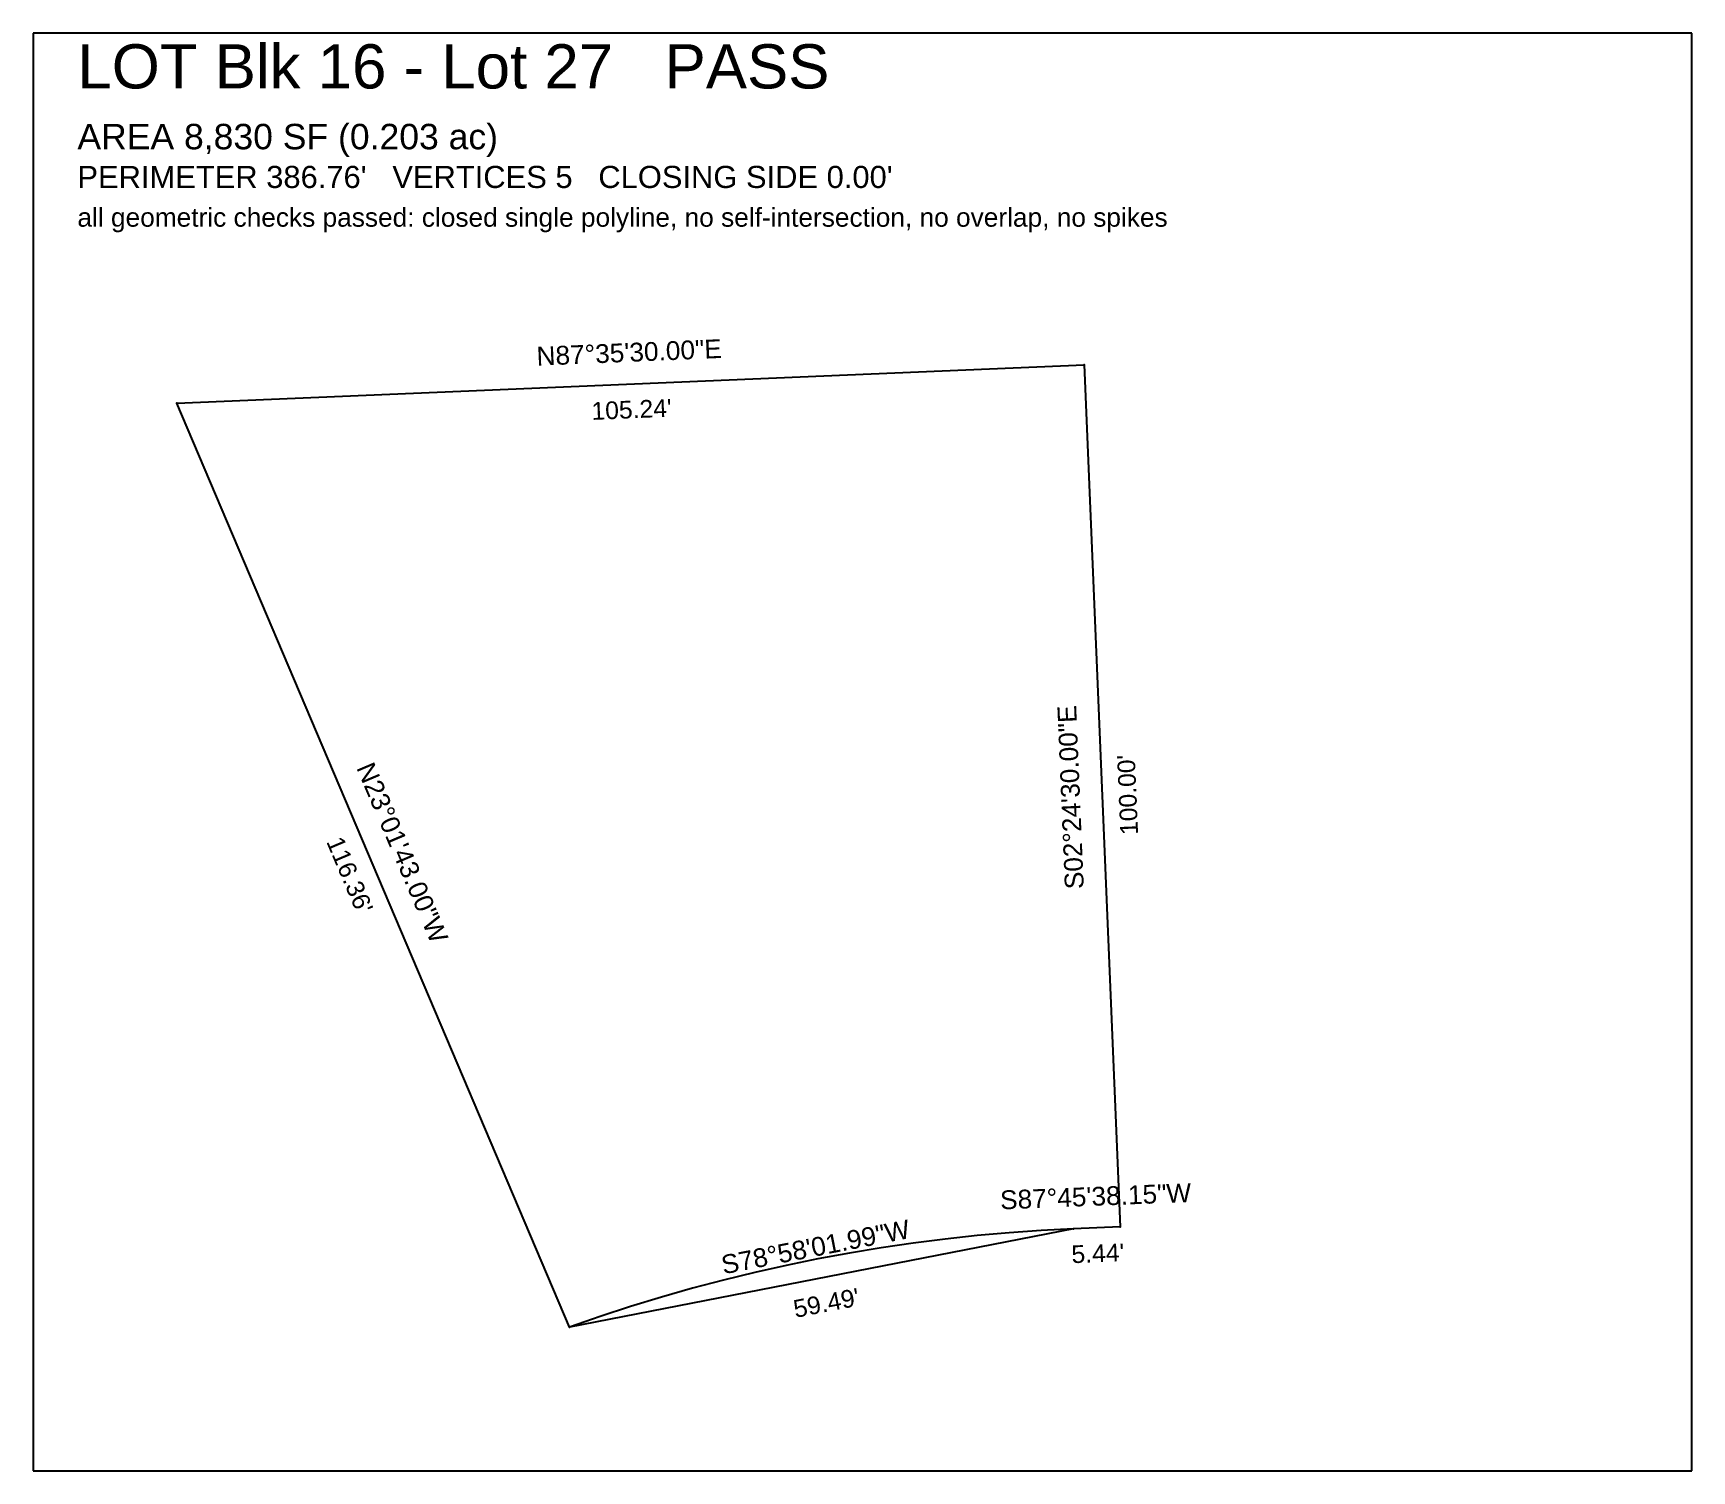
# Model space of a CAD drawing. Extents: x 0 to 1320, y -2400 to 260.
# Drawn here: x 1020 to 1320, y -1500 to -1240 of the extents above; entities that cross this region are included whole.
import ezdxf
from ezdxf.enums import TextEntityAlignment as Align

# ---------------------------------------------------------------- set-up
doc = ezdxf.new("R2010")
doc.units = 0
for name, pattern in [('ROT_11.03', [0]), ('ROT_2.24', [0]), ('ROT_2.41', [0]), ('ROT_293.03', [0]), ('ROT_92.41', [0])]:
    doc.linetypes.add(name, pattern=pattern)
for name, color, linetype in [('LOT_POLYLINE', 4, 'CONTINUOUS'), ('SHEET_FRAME', 2, 'CONTINUOUS'), ('SHEET_LABELS', 7, 'CONTINUOUS')]:
    doc.layers.add(name, color=color, linetype=linetype)
doc.styles.get("Standard").update_dxf_attribs({"font": 'Arial'})

msp = doc.modelspace()

# ---------------------------------------------------------------- texts
at = {"layer": 'SHEET_LABELS'}
for s, height, p in [('LOT Blk 16 - Lot 27   PASS', 8, (1028, -1250)), ('AREA 8,830 SF (0.203 ac)', 4.6, (1028, -1261)), ("PERIMETER 386.76'   VERTICES 5   CLOSING SIDE 0.00'", 4, (1028, -1268)), ('all geometric checks passed: closed single polyline, no self-intersection, no overlap, no spikes', 3.4, (1028, -1275))]:
    msp.add_text(s, height=height, dxfattribs=at).set_placement(p)
at = {"layer": 'SHEET_LABELS', "linetype": 'ROT_2.41'}
msp.add_text('N87%%d35\'30.00"E', height=3.4, rotation=2.41, dxfattribs=at).set_placement((1127.9099, -1300.4529), align=Align.BOTTOM_CENTER)
msp.add_text("105.24'", height=3.2, rotation=2.41, dxfattribs=at).set_placement((1128.162, -1306.4476), align=Align.TOP_CENTER)
at = {"layer": 'SHEET_LABELS', "linetype": 'ROT_92.41'}
msp.add_text('S02%%d24\'30.00"E', height=3.4, rotation=92.41, dxfattribs=at).set_placement((1210.3531, -1378.0774), align=Align.BOTTOM_CENTER)
msp.add_text("100.00'", height=3.2, rotation=92.41, dxfattribs=at).set_placement((1216.3478, -1377.8253), align=Align.TOP_CENTER)
at = {"layer": 'SHEET_LABELS', "linetype": 'ROT_293.03'}
msp.add_text('N23%%d01\'43.00"W', height=3.4, rotation=293.03, dxfattribs=at).set_placement((1084.2749, -1389.2767), align=Align.BOTTOM_CENTER)
msp.add_text("116.36'", height=3.2, rotation=293.03, dxfattribs=at).set_placement((1078.7531, -1391.6239), align=Align.TOP_CENTER)
at = {"layer": 'SHEET_LABELS', "linetype": 'ROT_2.24'}
msp.add_text('S87%%d45\'38.15"W', height=3.4, rotation=2.24, dxfattribs=at).set_placement((1212.2701, -1453.0708), align=Align.BOTTOM_CENTER)
at = {"layer": 'SHEET_LABELS', "linetype": 'ROT_11.03'}
msp.add_text('S78%%d58\'01.99"W', height=3.4, rotation=11.03, dxfattribs=at).set_placement((1162.0127, -1462.1726), align=Align.BOTTOM_CENTER)
at = {"layer": 'SHEET_LABELS', "linetype": 'ROT_2.24'}
msp.add_text("5.44'", height=3.2, rotation=2.24, dxfattribs=at).set_placement((1212.5045, -1459.0662), align=Align.TOP_CENTER)
at = {"layer": 'SHEET_LABELS', "linetype": 'ROT_11.03'}
msp.add_text("59.49'", height=3.2, rotation=11.03, dxfattribs=at).set_placement((1163.161, -1468.0618), align=Align.TOP_CENTER)

# ---------------------------------------------------------------- linework, layer by layer
at = {"layer": 'LOT_POLYLINE'}
msp.add_lwpolyline([(1046, -1306.9006), (1210.072, -1300), (1216.6289, -1455.9027), (1208.1457, -1456.2344), (1117.028, -1474)], close=True, dxfattribs=at)
msp.add_lwpolyline([(1208.1457, -1456.2344), (1202.3293, -1456.5321), (1196.5194, -1456.9395), (1190.7184, -1457.4563), (1184.928, -1458.0824), (1179.1506, -1458.8175), (1173.388, -1459.6615), (1167.6423, -1460.6139), (1161.9156, -1461.6745), (1156.21, -1462.8429), (1150.5273, -1464.1187), (1144.8698, -1465.5014), (1139.2393, -1466.9905), (1133.6379, -1468.5855), (1128.0676, -1470.2858), (1122.5303, -1472.0909), (1117.028, -1474)], dxfattribs=at)
at = {"layer": 'SHEET_FRAME'}
for p, q in [((1320, -1240), (1020, -1240)), ((1020, -1240), (1020, -1500)), ((1320, -1500), (1320, -1240)), ((1020, -1500), (1320, -1500))]:
    msp.add_line(p, q, dxfattribs=at)
at = {"layer": 'SHEET_LABELS'}
for p in [(1210.072, -1300), (1046, -1306.9006), (1208.1457, -1456.2344), (1216.6289, -1455.9027), (1117.028, -1474)]:
    msp.add_point(p, dxfattribs=at)

msp.set_redraw_order([(e.dxf.handle, doc.entitydb.next_handle()) for e in msp.query("TEXT MTEXT ATTDEF DIMENSION ARC_DIMENSION")])  # texts and dimensions are drawn at this point

doc.saveas('drawing.dxf')
